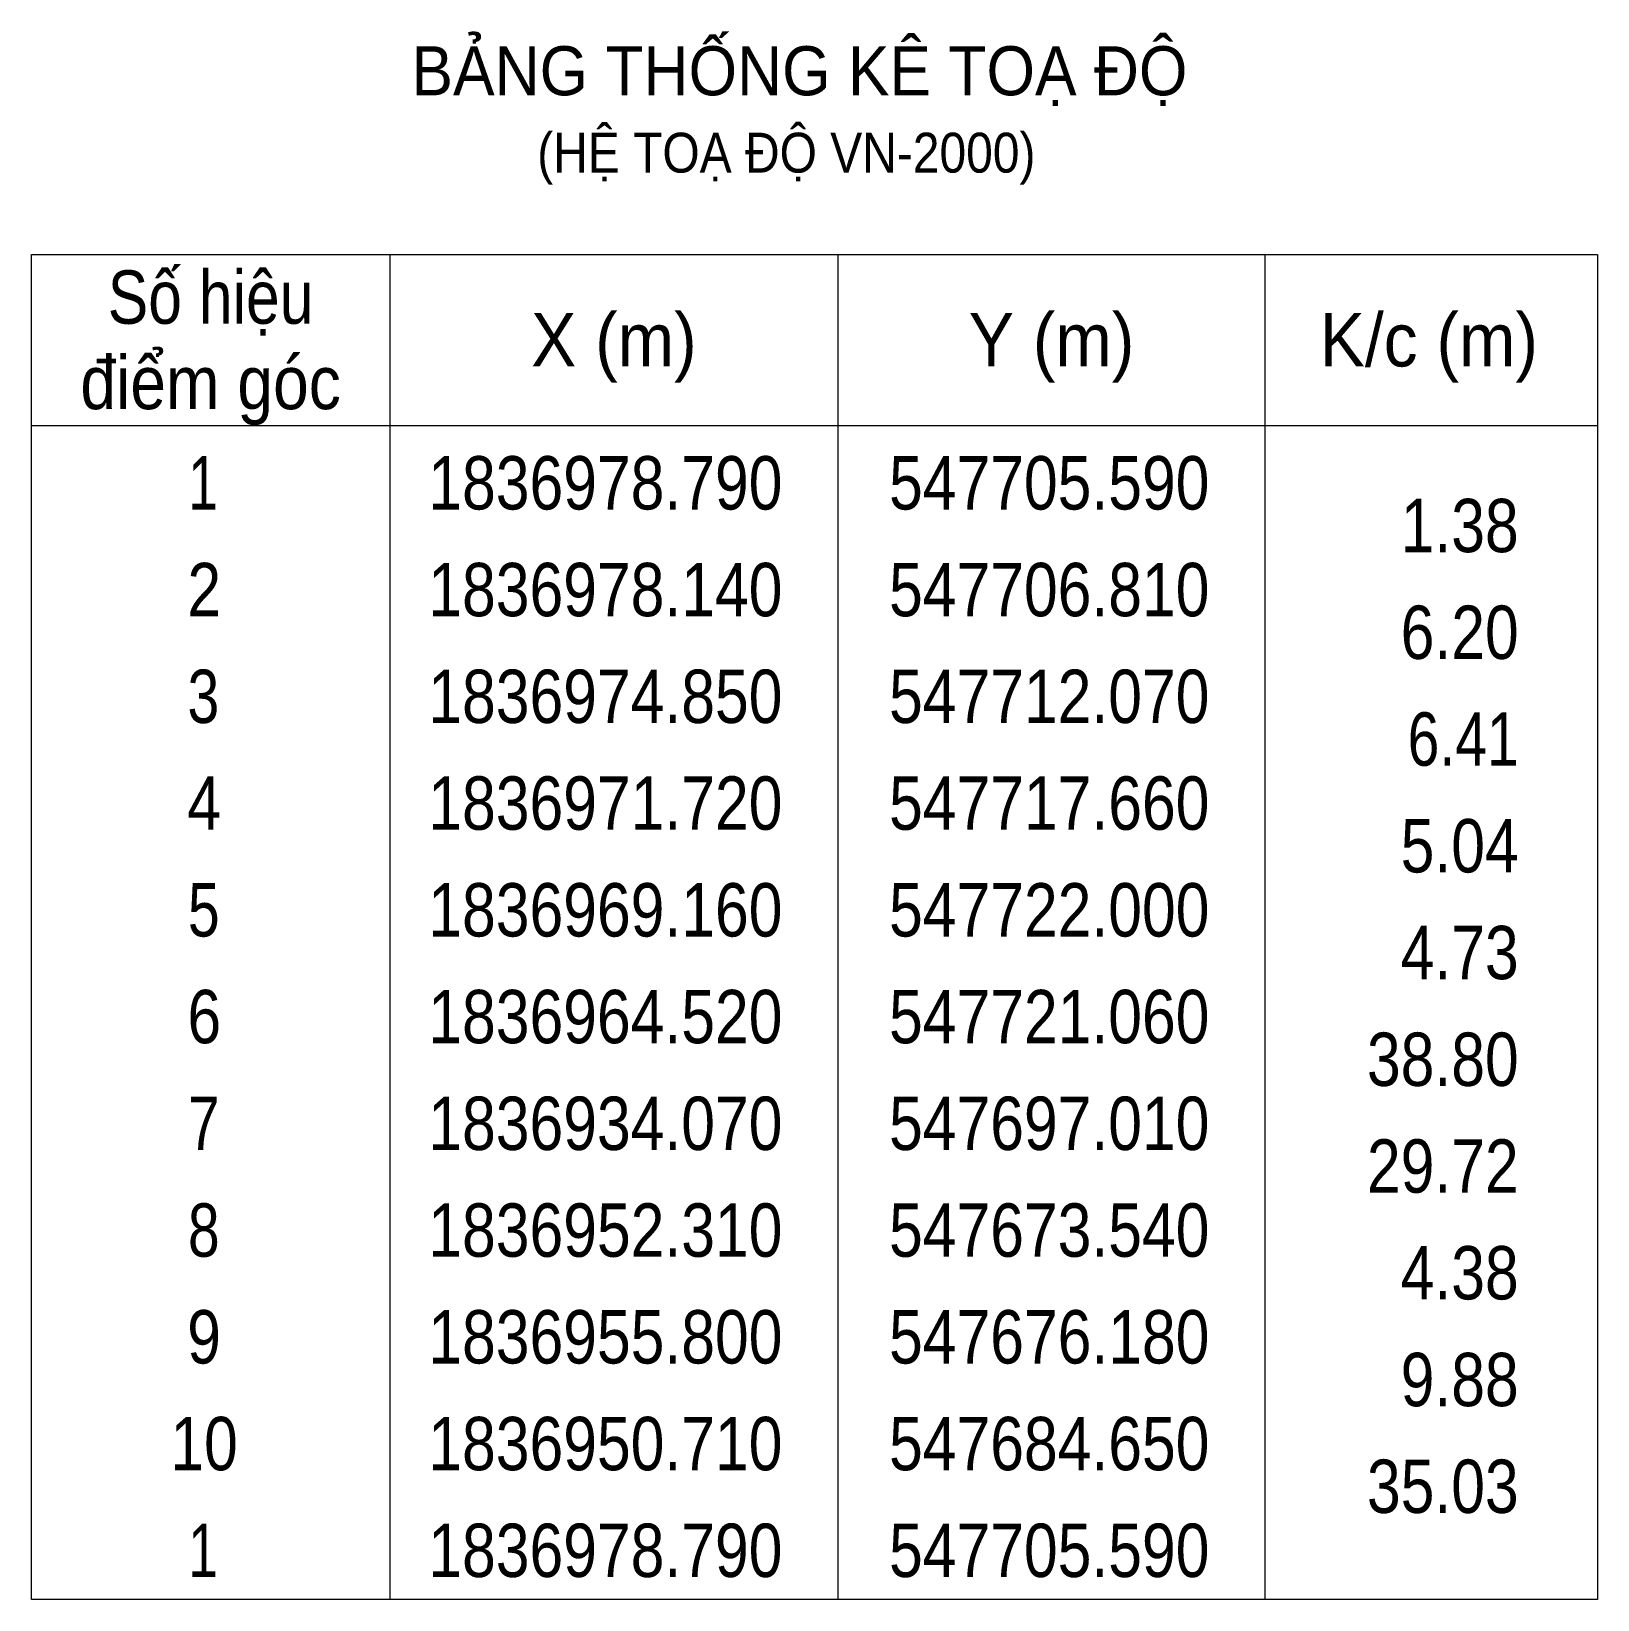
# Model space of a CAD drawing. Header units: metres. Extents: x 547398 to 547886, y 1836868 to 1837036.
# Drawn here: x 547849.55 to 547886.25, y 1836939.49 to 1836976.22 of the extents above; entities that cross this region are included whole.
import ezdxf
from ezdxf.enums import TextEntityAlignment as Align

# ---------------------------------------------------------------- set-up
doc = ezdxf.new("R2010")
doc.units = ezdxf.units.M
doc.header["$LTSCALE"] = 0.5
doc.layers.add('1', color=7, linetype='Continuous', lineweight=13)
doc.layers.add('63', color=7, linetype='Continuous', lineweight=13)

msp = doc.modelspace()

# ---------------------------------------------------------------- texts
at = {"layer": '1'}
for s, height, width, p in [('BẢNG THỐNG KÊ TOẠ ĐỘ ', 1.15, 0.95, (547867.75, 1836974.72)), ('(HỆ TOẠ ĐỘ VN-2000)', 0.9335, 0.9, (547867.24, 1836972.91))]:
    msp.add_text(s, height=height, dxfattribs=dict(at, width=width)).set_placement(p, align=Align.CENTER)
at = {"layer": '63'}
for s, width, p in [('Số hiệu', 0.85, (547853.75, 1836969.37)), ('X (m)', 0.95, (547863.2, 1836968.37)), ('Y (m)', 0.95, (547873.455, 1836968.37)), ('K/c (m)', 0.95, (547882.295, 1836968.37)), ('điểm góc', 0.9, (547853.75, 1836967.37)), (' 1', 0.75, (547853.4, 1836965.02)), ('1836978.790', 0.85, (547863, 1836965.02)), ('547705.590', 0.85, (547873.4, 1836965.02)), (' 2', 0.85, (547853.405, 1836962.52)), ('1836978.140', 0.85, (547863, 1836962.52)), ('547706.810', 0.85, (547873.4, 1836962.52)), (' 3', 0.8, (547853.395, 1836960.02)), ('1836974.850', 0.85, (547863, 1836960.02)), ('547712.070', 0.85, (547873.4, 1836960.02)), (' 4', 0.85, (547853.4, 1836957.52)), ('1836971.720', 0.85, (547863, 1836957.52)), ('547717.660', 0.85, (547873.4, 1836957.52)), (' 5', 0.8, (547853.405, 1836955.02)), ('1836969.160', 0.85, (547863, 1836955.02)), ('547722.000', 0.85, (547873.4, 1836955.02)), (' 6', 0.85, (547853.405, 1836952.52)), ('1836964.520', 0.85, (547863, 1836952.52)), ('547721.060', 0.85, (547873.4, 1836952.52)), (' 7', 0.8, (547853.405, 1836950.02)), ('1836934.070', 0.85, (547863, 1836950.02)), ('547697.010', 0.85, (547873.4, 1836950.02)), (' 8', 0.8, (547853.405, 1836947.52)), ('1836952.310', 0.85, (547863, 1836947.52)), ('547673.540', 0.85, (547873.4, 1836947.52)), (' 9', 0.85, (547853.4, 1836945.02)), ('1836955.800', 0.85, (547863, 1836945.02)), ('547676.180', 0.85, (547873.4, 1836945.02)), (' 10', 0.85, (547853.4, 1836942.52)), ('1836950.710', 0.85, (547863, 1836942.52)), ('547684.650', 0.85, (547873.4, 1836942.52)), (' 1', 0.75, (547853.4, 1836940.02)), ('1836978.790', 0.85, (547863, 1836940.02)), ('547705.590', 0.85, (547873.4, 1836940.02))]:
    msp.add_text(s, height=1.25, dxfattribs=dict(at, width=width)).set_placement(p, align=Align.CENTER)
for s, width, p in [('1.38', 0.85, (547884.4, 1836964.02)), ('6.20', 0.85, (547884.4, 1836961.52)), ('6.41', 0.8, (547884.4, 1836959.02)), ('5.04', 0.85, (547884.4, 1836956.52)), ('4.73', 0.85, (547884.4, 1836954.02)), ('38.80', 0.85, (547884.4, 1836951.52)), ('29.72', 0.85, (547884.4, 1836949.02)), ('4.38', 0.85, (547884.4, 1836946.52)), ('9.88', 0.85, (547884.4, 1836944.02)), ('35.03', 0.85, (547884.4, 1836941.52))]:
    msp.add_text(s, height=1.25, dxfattribs=dict(at, width=width)).set_placement(p, align=Align.RIGHT)

# ---------------------------------------------------------------- linework, layer by layer
at = {"layer": '63'}
for p, q in [((547857.95, 1836970.99), (547857.95, 1836939.49)), ((547868.45, 1836970.99), (547868.45, 1836939.49)), ((547878.45, 1836970.99), (547878.45, 1836939.49)), ((547849.55, 1836966.99), (547886.25, 1836966.99))]:
    msp.add_line(p, q, dxfattribs=at)
msp.add_lwpolyline([(547849.55, 1836970.99), (547886.25, 1836970.99), (547886.25, 1836939.49), (547849.55, 1836939.49)], close=True, dxfattribs=at)

msp.set_redraw_order([(e.dxf.handle, doc.entitydb.next_handle()) for e in msp.query("TEXT MTEXT ATTDEF DIMENSION ARC_DIMENSION")])  # texts and dimensions are drawn at this point

doc.saveas('drawing.dxf')
